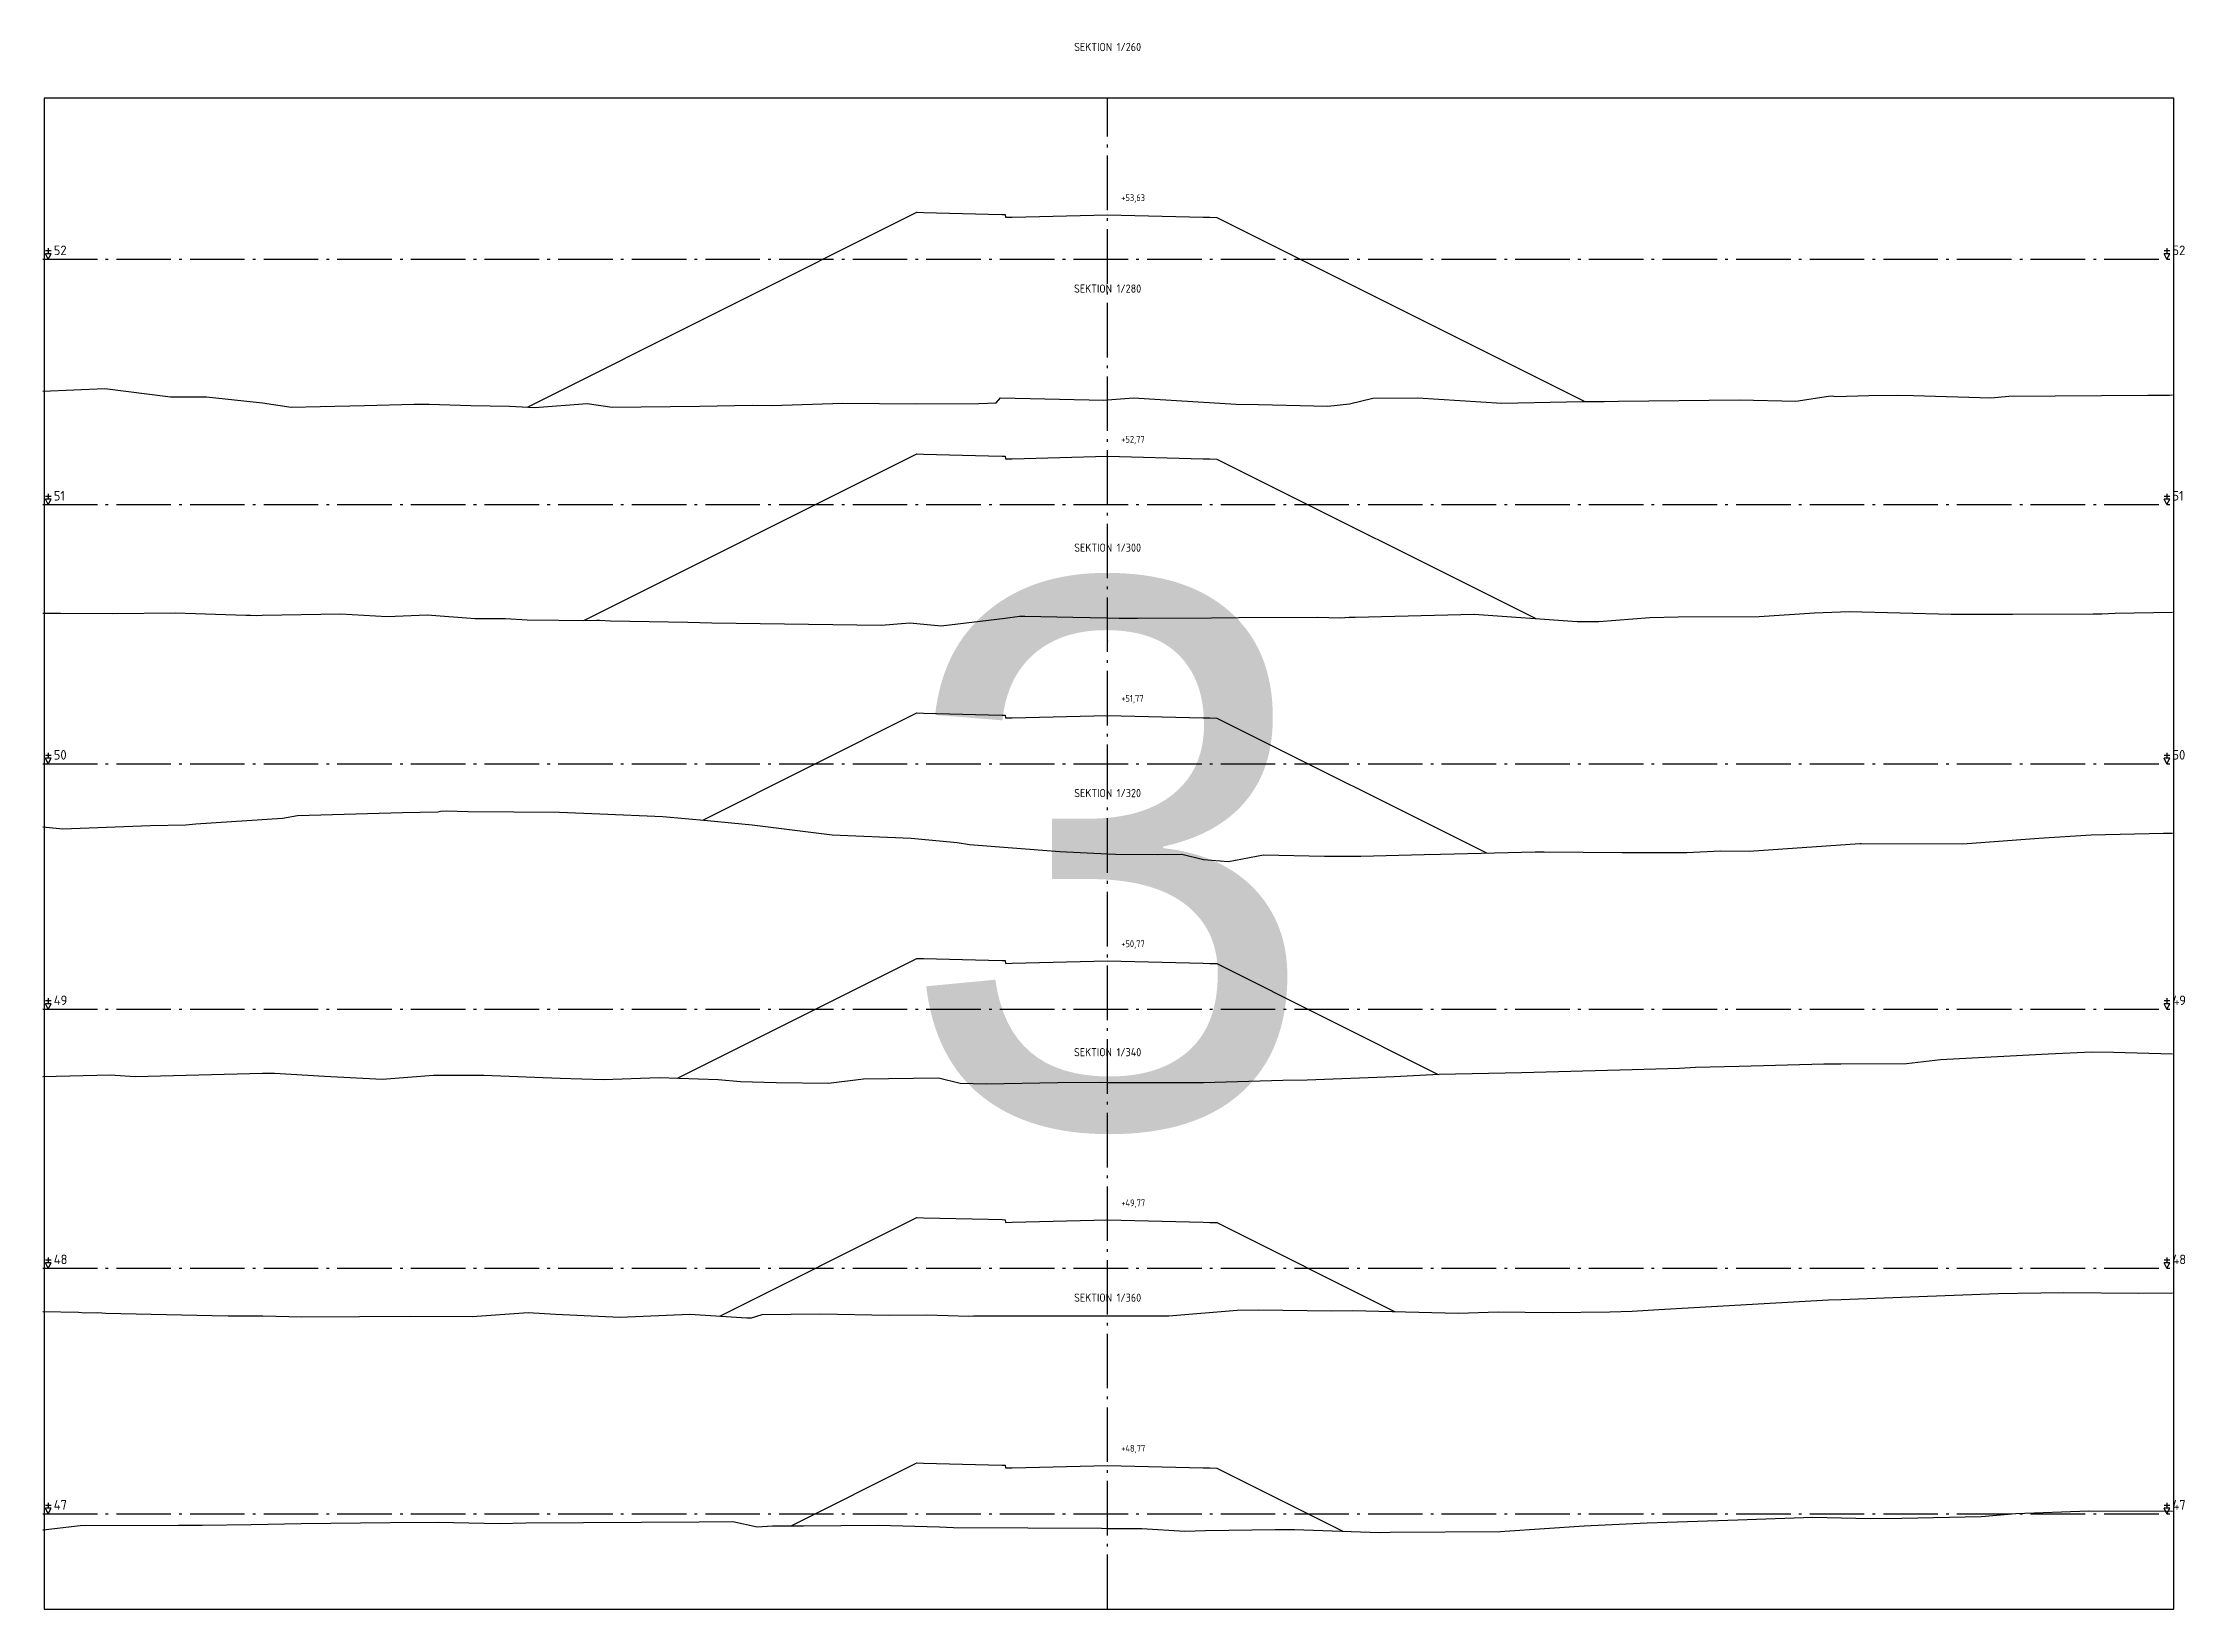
# Model space of a CAD drawing. Header units: metres. Extents: x 164066 to 165347, y 6228109 to 6230364.
# Drawn here: x 164237.7 to 164316.3, y 6228114.2 to 6228171.6 of the extents above; entities that cross this region are included whole.
import ezdxf
from ezdxf.enums import TextEntityAlignment as Align

# ---------------------------------------------------------------- set-up
doc = ezdxf.new("R2010")
doc.units = ezdxf.units.M
doc.header["$LTSCALE"] = 0.1
doc.linetypes.add('CENTRUMLINJE', pattern=[27, 20, -3, 1, -3])
doc.layers.get('DEFPOINTS').update_dxf_attribs({"color": 5})
for name, color, linetype in [('M-000', 7, 'Continuous'), ('M-372A', 3, 'Continuous'), ('M-374C', 6, 'Continuous'), ('M-378A', 7, 'CENTRUMLINJE'), ('M-378AT', 4, 'Continuous'), ('M-378B', 4, 'CENTRUMLINJE'), ('M-378BT', 4, 'Continuous'), ('T19202X', 4, 'Continuous')]:
    doc.layers.add(name, color=color, linetype=linetype)
doc.styles.add('ARIAL', font='ARIAL.TTF')
doc.styles.add('ISO35', font='ISO3098', dxfattribs={"height": 3.5})
doc.styles.add('P_ISO_25', font='ISO', dxfattribs={"height": 2.5})
doc.styles.add('P_ISO_30', font='ISO', dxfattribs={"height": 3})

msp = doc.modelspace()

# ---------------------------------------------------------------- texts
at = {"layer": 'DEFPOINTS', "style": 'ARIAL'}
msp.add_text('3', height=20, dxfattribs=at).set_placement((164276.814, 6228141.854), align=Align.MIDDLE_CENTER)
at = {"layer": 'M-378AT', "style": 'ISO35'}
for s, p in [('52', (164238.114, 6228163.804)), ('52', (164315.814, 6228163.804)), ('51', (164238.114, 6228154.804)), ('51', (164315.814, 6228154.804)), ('50', (164238.114, 6228145.304)), ('50', (164315.814, 6228145.304)), ('49', (164238.114, 6228136.304)), ('49', (164315.814, 6228136.304)), ('48', (164238.114, 6228126.804)), ('48', (164315.814, 6228126.804)), ('47', (164238.114, 6228117.804)), ('47', (164315.814, 6228117.804))]:
    msp.add_text(s, height=0.35, dxfattribs=at).set_placement(p)
at = {"layer": 'M-378BT', "style": 'P_ISO_30'}
for s, p in [('SEKTION 1/260', (164276.764, 6228171.285)), ('SEKTION 1/280', (164276.764, 6228162.426)), ('SEKTION 1/300', (164276.764, 6228152.927)), ('SEKTION 1/320', (164276.764, 6228143.927)), ('SEKTION 1/340', (164276.764, 6228134.427)), ('SEKTION 1/360', (164276.764, 6228125.427))]:
    msp.add_text(s, height=0.3, dxfattribs=at).set_placement(p, align=Align.CENTER)
at = {"layer": 'M-378BT', "style": 'P_ISO_25'}
for s, p in [('+53,63', (164277.264, 6228165.785)), ('+52,77', (164277.264, 6228156.926)), ('+51,77', (164277.264, 6228147.427)), ('+50,77', (164277.264, 6228138.427)), ('+49,77', (164277.264, 6228128.927)), ('+48,77', (164277.264, 6228119.927))]:
    msp.add_text(s, height=0.25, dxfattribs=at).set_placement(p)

# ---------------------------------------------------------------- linework, layer by layer
at = {"layer": 'DEFPOINTS', "flags": 128}
msp.add_lwpolyline([(164237.764, 6228114.154), (164315.864, 6228114.154), (164315.864, 6228169.554), (164237.764, 6228169.554), (164237.764, 6228114.154)], dxfattribs=at)
at = {"layer": 'M-000'}
msp.add_lwpolyline([(164237.764, 6228114.154), (164315.864, 6228114.154), (164315.864, 6228169.554), (164237.764, 6228169.554), (164237.764, 6228114.154)], dxfattribs=at)
at = {"layer": 'M-372A', "color": 3, "linetype": 'Continuous'}
for points in [[(164237.714, 6228158.817), (164239.988, 6228158.911), (164242.396, 6228158.603), (164243.718, 6228158.602), (164245.773, 6228158.382), (164246.82, 6228158.233), (164247.884, 6228158.258), (164249.508, 6228158.292), (164251.336, 6228158.341), (164251.883, 6228158.332), (164253.412, 6228158.283), (164254.823, 6228158.261), (164255.762, 6228158.22), (164257.679, 6228158.36), (164258.597, 6228158.231), (164261.797, 6228158.267), (164263.727, 6228158.3), (164264.448, 6228158.284), (164267.056, 6228158.376), (164269.737, 6228158.35), (164272.046, 6228158.365), (164272.68, 6228158.381), (164272.839, 6228158.574), (164276.621, 6228158.489), (164276.764, 6228158.499), (164277.716, 6228158.567), (164278.491, 6228158.526), (164281.481, 6228158.342), (164282.296, 6228158.32), (164284.838, 6228158.268), (164285.635, 6228158.355), (164286.492, 6228158.562), (164288.137, 6228158.568), (164291.218, 6228158.371), (164294.177, 6228158.436), (164294.98, 6228158.438), (164295.505, 6228158.446), (164299.941, 6228158.493), (164302.002, 6228158.448), (164303.202, 6228158.636), (164303.336, 6228158.638), (164303.456, 6228158.623), (164304.676, 6228158.654), (164305.714, 6228158.663), (164306.32, 6228158.659), (164309.154, 6228158.575), (164309.816, 6228158.625), (164314.908, 6228158.671), (164315.705, 6228158.672), (164315.814, 6228158.675)], [(164237.714, 6228150.674), (164238.36, 6228150.679), (164240.278, 6228150.66), (164242.569, 6228150.689), (164245.155, 6228150.601), (164245.33, 6228150.597), (164245.541, 6228150.594), (164245.761, 6228150.596), (164248.626, 6228150.647), (164250.346, 6228150.551), (164251.807, 6228150.613), (164253.567, 6228150.482), (164254.679, 6228150.479), (164255.471, 6228150.425), (164257.789, 6228150.407), (164258.017, 6228150.412), (164258.135, 6228150.414), (164258.533, 6228150.395), (164261.366, 6228150.35), (164262.252, 6228150.325), (164268.455, 6228150.24), (164269.516, 6228150.318), (164270.658, 6228150.205), (164273.003, 6228150.489), (164273.533, 6228150.563), (164273.732, 6228150.56), (164275.494, 6228150.522), (164276.764, 6228150.5), (164277.182, 6228150.492), (164277.867, 6228150.49), (164280.577, 6228150.505), (164281.591, 6228150.519), (164284.445, 6228150.522), (164285.308, 6228150.502), (164285.619, 6228150.531), (164285.837, 6228150.528), (164290.208, 6228150.632), (164293.979, 6228150.367), (164294.783, 6228150.37), (164296.647, 6228150.511), (164297.694, 6228150.534), (164300.656, 6228150.558), (164302.69, 6228150.687), (164303.964, 6228150.74), (164307.7, 6228150.637), (164307.978, 6228150.635), (164309.952, 6228150.64), (164312.907, 6228150.654), (164313.23, 6228150.651), (164313.715, 6228150.669), (164315.814, 6228150.711)], [(164237.714, 6228142.838), (164238.449, 6228142.763), (164241.655, 6228142.883), (164242.964, 6228142.913), (164243.329, 6228142.948), (164246.5, 6228143.156), (164247.05, 6228143.252), (164250.899, 6228143.368), (164252.201, 6228143.391), (164252.302, 6228143.411), (164252.508, 6228143.428), (164253.314, 6228143.406), (164256.668, 6228143.383), (164258.143, 6228143.312), (164260.451, 6228143.214), (164262.084, 6228143.076), (164263.729, 6228142.912), (164266.664, 6228142.541), (164269.559, 6228142.427), (164271.252, 6228142.268), (164271.703, 6228142.192), (164275.017, 6228141.933), (164276.764, 6228141.853), (164277.055, 6228141.84), (164278.583, 6228141.823), (164279.481, 6228141.841), (164280.283, 6228141.641), (164281.194, 6228141.565), (164282.482, 6228141.812), (164284.72, 6228141.759), (164286.05, 6228141.77), (164288.377, 6228141.823), (164288.966, 6228141.839), (164292.448, 6228141.925), (164292.6, 6228141.927), (164292.776, 6228141.929), (164295.639, 6228141.898), (164298.007, 6228141.895), (164299.24, 6228141.963), (164300.29, 6228141.951), (164304.345, 6228142.224), (164304.378, 6228142.226), (164304.397, 6228142.226), (164308.134, 6228142.212), (164310.914, 6228142.418), (164312.832, 6228142.543), (164315.483, 6228142.611), (164315.814, 6228142.611)], [(164237.714, 6228133.691), (164240.178, 6228133.749), (164241.106, 6228133.685), (164245.772, 6228133.804), (164246.074, 6228133.805), (164246.211, 6228133.807), (164248.04, 6228133.697), (164250.164, 6228133.591), (164252.046, 6228133.74), (164253.886, 6228133.739), (164256.691, 6228133.621), (164258.27, 6228133.571), (164260.32, 6228133.65), (164262.481, 6228133.58), (164263.303, 6228133.506), (164264.608, 6228133.463), (164266.531, 6228133.44), (164267.812, 6228133.601), (164270.564, 6228133.633), (164271.354, 6228133.443), (164272.307, 6228133.419), (164274.94, 6228133.462), (164276.46, 6228133.473), (164276.764, 6228133.471), (164277.685, 6228133.465), (164280.283, 6228133.461), (164283.194, 6228133.552), (164284.087, 6228133.566), (164287.27, 6228133.69), (164288.92, 6228133.765), (164291.943, 6228133.835), (164295.995, 6228133.946), (164297.739, 6228133.996), (164298.329, 6228134.031), (164299.926, 6228134.064), (164303.034, 6228134.149), (164303.138, 6228134.151), (164303.654, 6228134.146), (164306.064, 6228134.157), (164307.315, 6228134.314), (164311.256, 6228134.518), (164312.864, 6228134.591), (164313.648, 6228134.578), (164315.814, 6228134.516)], [(164237.714, 6228125.066), (164239.021, 6228125.04), (164239.254, 6228125.025), (164239.735, 6228125.026), (164240.028, 6228125.006), (164243.912, 6228124.916), (164244.509, 6228124.911), (164245.786, 6228124.915), (164247.207, 6228124.873), (164249.322, 6228124.881), (164251.182, 6228124.901), (164253.46, 6228124.889), (164255.516, 6228125.028), (164256.512, 6228124.976), (164258.872, 6228124.862), (164261.438, 6228124.973), (164263.529, 6228124.837), (164263.619, 6228124.84), (164263.706, 6228124.842), (164264.09, 6228124.963), (164266.218, 6228124.981), (164268.753, 6228124.933), (164270.137, 6228124.947), (164271.678, 6228124.901), (164271.849, 6228124.908), (164276.764, 6228124.913), (164278.963, 6228124.915), (164279.011, 6228124.915), (164281.512, 6228125.113), (164282.308, 6228125.132), (164284.966, 6228125.089), (164285.746, 6228125.1), (164287.194, 6228125.071), (164289.627, 6228125.012), (164291.081, 6228125.054), (164293.066, 6228125.033), (164295.177, 6228125.058), (164296.002, 6228125.08), (164296.973, 6228125.137), (164303.201, 6228125.496), (164303.661, 6228125.51), (164306.509, 6228125.623), (164309.425, 6228125.723), (164310.14, 6228125.743), (164311.834, 6228125.767), (164314.586, 6228125.746), (164315.814, 6228125.758)], [(164237.714, 6228117.066), (164237.732, 6228117.066), (164239.077, 6228117.22), (164242.686, 6228117.235), (164243.554, 6228117.237), (164245.351, 6228117.264), (164247.185, 6228117.295), (164250.45, 6228117.334), (164252.218, 6228117.346), (164254.467, 6228117.299), (164255.43, 6228117.318), (164261.789, 6228117.353), (164263.016, 6228117.369), (164263.91, 6228117.177), (164264.468, 6228117.208), (164265.605, 6228117.213), (164268.347, 6228117.234), (164270.593, 6228117.175), (164271.107, 6228117.152), (164273.839, 6228117.139), (164276.535, 6228117.119), (164276.764, 6228117.117), (164278.022, 6228117.108), (164279.601, 6228117.013), (164280.356, 6228117.042), (164282.912, 6228117.069), (164283.618, 6228117.076), (164286.736, 6228116.965), (164287.131, 6228116.978), (164291.173, 6228117.004), (164291.327, 6228117.009), (164294.24, 6228117.206), (164296.556, 6228117.319), (164299.871, 6228117.432), (164302.631, 6228117.531), (164304.734, 6228117.472), (164305.893, 6228117.491), (164308.799, 6228117.552), (164310.071, 6228117.657), (164312.746, 6228117.758), (164315.814, 6228117.742)]]:
    msp.add_lwpolyline(points, dxfattribs=at)
at = {"layer": 'M-374C', "color": 6, "linetype": 'Continuous'}
for points in [[(164255.485, 6228158.232), (164269.764, 6228165.372), (164270.014, 6228165.366), (164272.399, 6228165.306), (164272.899, 6228165.294), (164273.004, 6228165.291), (164273.014, 6228165.191), (164273.264, 6228165.198), (164276.764, 6228165.285), (164280.264, 6228165.198), (164280.514, 6228165.191), (164280.764, 6228165.185), (164294.261, 6228158.437)], [(164257.557, 6228150.409), (164269.764, 6228156.513), (164270.014, 6228156.507), (164272.399, 6228156.447), (164272.899, 6228156.435), (164273.004, 6228156.432), (164273.014, 6228156.332), (164273.264, 6228156.338), (164276.764, 6228156.426), (164280.264, 6228156.338), (164280.514, 6228156.332), (164280.764, 6228156.326), (164292.469, 6228150.473)], [(164261.917, 6228143.09), (164269.764, 6228147.014), (164270.014, 6228147.008), (164272.399, 6228146.948), (164272.899, 6228146.936), (164273.004, 6228146.933), (164273.014, 6228146.833), (164273.264, 6228146.839), (164276.764, 6228146.927), (164280.264, 6228146.839), (164280.514, 6228146.833), (164280.764, 6228146.827), (164290.656, 6228141.881)], [(164260.993, 6228133.629), (164269.764, 6228138.014), (164270.014, 6228138.008), (164272.399, 6228137.948), (164272.899, 6228137.936), (164273.004, 6228137.933), (164273.014, 6228137.833), (164273.264, 6228137.839), (164276.764, 6228137.927), (164280.264, 6228137.839), (164280.514, 6228137.833), (164280.764, 6228137.827), (164288.89, 6228133.764)], [(164262.539, 6228124.902), (164269.764, 6228128.514), (164270.014, 6228128.508), (164272.399, 6228128.448), (164272.899, 6228128.436), (164273.004, 6228128.433), (164273.014, 6228128.333), (164273.264, 6228128.339), (164276.764, 6228128.427), (164280.264, 6228128.339), (164280.514, 6228128.333), (164280.764, 6228128.327), (164287.279, 6228125.069)], [(164265.159, 6228117.211), (164269.764, 6228119.514), (164270.014, 6228119.508), (164272.399, 6228119.448), (164272.899, 6228119.436), (164273.004, 6228119.433), (164273.014, 6228119.333), (164273.264, 6228119.339), (164276.764, 6228119.427), (164280.264, 6228119.339), (164280.514, 6228119.333), (164280.764, 6228119.327), (164285.391, 6228117.013)]]:
    msp.add_lwpolyline(points, dxfattribs=at)
at = {"layer": 'M-378A'}
for p, q in [((164237.714, 6228163.654), (164315.814, 6228163.654)), ((164237.714, 6228154.654), (164315.814, 6228154.654)), ((164237.714, 6228145.154), (164315.814, 6228145.154)), ((164237.714, 6228136.154), (164315.814, 6228136.154)), ((164237.714, 6228126.654), (164315.814, 6228126.654)), ((164237.714, 6228117.654), (164315.814, 6228117.654))]:
    msp.add_line(p, q, dxfattribs=at)
at = {"layer": 'M-378AT'}
for p, q in [((164237.914, 6228164.054), (164237.914, 6228163.854)), ((164315.614, 6228164.054), (164315.614, 6228163.854)), ((164238.014, 6228163.954), (164237.814, 6228163.954)), ((164237.914, 6228163.654), (164237.814, 6228163.854)), ((164238.014, 6228163.854), (164237.814, 6228163.854)), ((164237.914, 6228163.654), (164238.014, 6228163.854)), ((164315.714, 6228163.954), (164315.514, 6228163.954)), ((164315.614, 6228163.654), (164315.514, 6228163.854)), ((164315.714, 6228163.854), (164315.514, 6228163.854)), ((164315.614, 6228163.654), (164315.714, 6228163.854)), ((164238.014, 6228154.954), (164237.814, 6228154.954)), ((164237.914, 6228154.654), (164237.814, 6228154.854)), ((164238.014, 6228154.854), (164237.814, 6228154.854)), ((164237.914, 6228155.054), (164237.914, 6228154.854)), ((164237.914, 6228154.654), (164238.014, 6228154.854)), ((164315.714, 6228154.954), (164315.514, 6228154.954)), ((164315.614, 6228154.654), (164315.514, 6228154.854)), ((164315.714, 6228154.854), (164315.514, 6228154.854)), ((164315.614, 6228155.054), (164315.614, 6228154.854)), ((164315.614, 6228154.654), (164315.714, 6228154.854)), ((164238.014, 6228145.454), (164237.814, 6228145.454)), ((164237.914, 6228145.154), (164237.814, 6228145.354)), ((164238.014, 6228145.354), (164237.814, 6228145.354)), ((164237.914, 6228145.554), (164237.914, 6228145.354)), ((164237.914, 6228145.154), (164238.014, 6228145.354)), ((164315.714, 6228145.454), (164315.514, 6228145.454)), ((164315.614, 6228145.154), (164315.514, 6228145.354)), ((164315.714, 6228145.354), (164315.514, 6228145.354)), ((164315.614, 6228145.554), (164315.614, 6228145.354)), ((164315.614, 6228145.154), (164315.714, 6228145.354)), ((164237.914, 6228136.554), (164237.914, 6228136.354)), ((164315.614, 6228136.554), (164315.614, 6228136.354)), ((164238.014, 6228136.454), (164237.814, 6228136.454)), ((164237.914, 6228136.154), (164237.814, 6228136.354)), ((164238.014, 6228136.354), (164237.814, 6228136.354)), ((164237.914, 6228136.154), (164238.014, 6228136.354)), ((164315.714, 6228136.454), (164315.514, 6228136.454)), ((164315.614, 6228136.154), (164315.514, 6228136.354)), ((164315.714, 6228136.354), (164315.514, 6228136.354)), ((164315.614, 6228136.154), (164315.714, 6228136.354)), ((164237.914, 6228127.054), (164237.914, 6228126.854)), ((164315.614, 6228127.054), (164315.614, 6228126.854)), ((164238.014, 6228126.954), (164237.814, 6228126.954)), ((164237.914, 6228126.654), (164237.814, 6228126.854)), ((164238.014, 6228126.854), (164237.814, 6228126.854)), ((164237.914, 6228126.654), (164238.014, 6228126.854)), ((164315.714, 6228126.954), (164315.514, 6228126.954)), ((164315.614, 6228126.654), (164315.514, 6228126.854)), ((164315.714, 6228126.854), (164315.514, 6228126.854)), ((164315.614, 6228126.654), (164315.714, 6228126.854)), ((164238.014, 6228117.954), (164237.814, 6228117.954)), ((164237.914, 6228117.654), (164237.814, 6228117.854)), ((164238.014, 6228117.854), (164237.814, 6228117.854)), ((164237.914, 6228118.054), (164237.914, 6228117.854)), ((164237.914, 6228117.654), (164238.014, 6228117.854)), ((164315.714, 6228117.954), (164315.514, 6228117.954)), ((164315.614, 6228117.654), (164315.514, 6228117.854)), ((164315.714, 6228117.854), (164315.514, 6228117.854)), ((164315.614, 6228118.054), (164315.614, 6228117.854)), ((164315.614, 6228117.654), (164315.714, 6228117.854))]:
    msp.add_line(p, q, dxfattribs=at)
at = {"layer": 'M-378B', "linetype": 'CENTRUMLINJE'}
msp.add_line((164276.764, 6228114.154), (164276.764, 6228169.554), dxfattribs=at)
at = {"layer": 'T19202X'}
for centre in [(164276.764, 6228157.654), (164276.764, 6228149.654), (164276.764, 6228140.654), (164276.764, 6228132.654), (164276.764, 6228124.154), (164276.764, 6228116.154)]:
    msp.add_circle(centre, 0.001, dxfattribs=at)

msp.set_redraw_order([(e.dxf.handle, doc.entitydb.next_handle()) for e in msp.query("TEXT MTEXT ATTDEF DIMENSION ARC_DIMENSION")])  # texts and dimensions are drawn at this point

doc.saveas('drawing.dxf')
